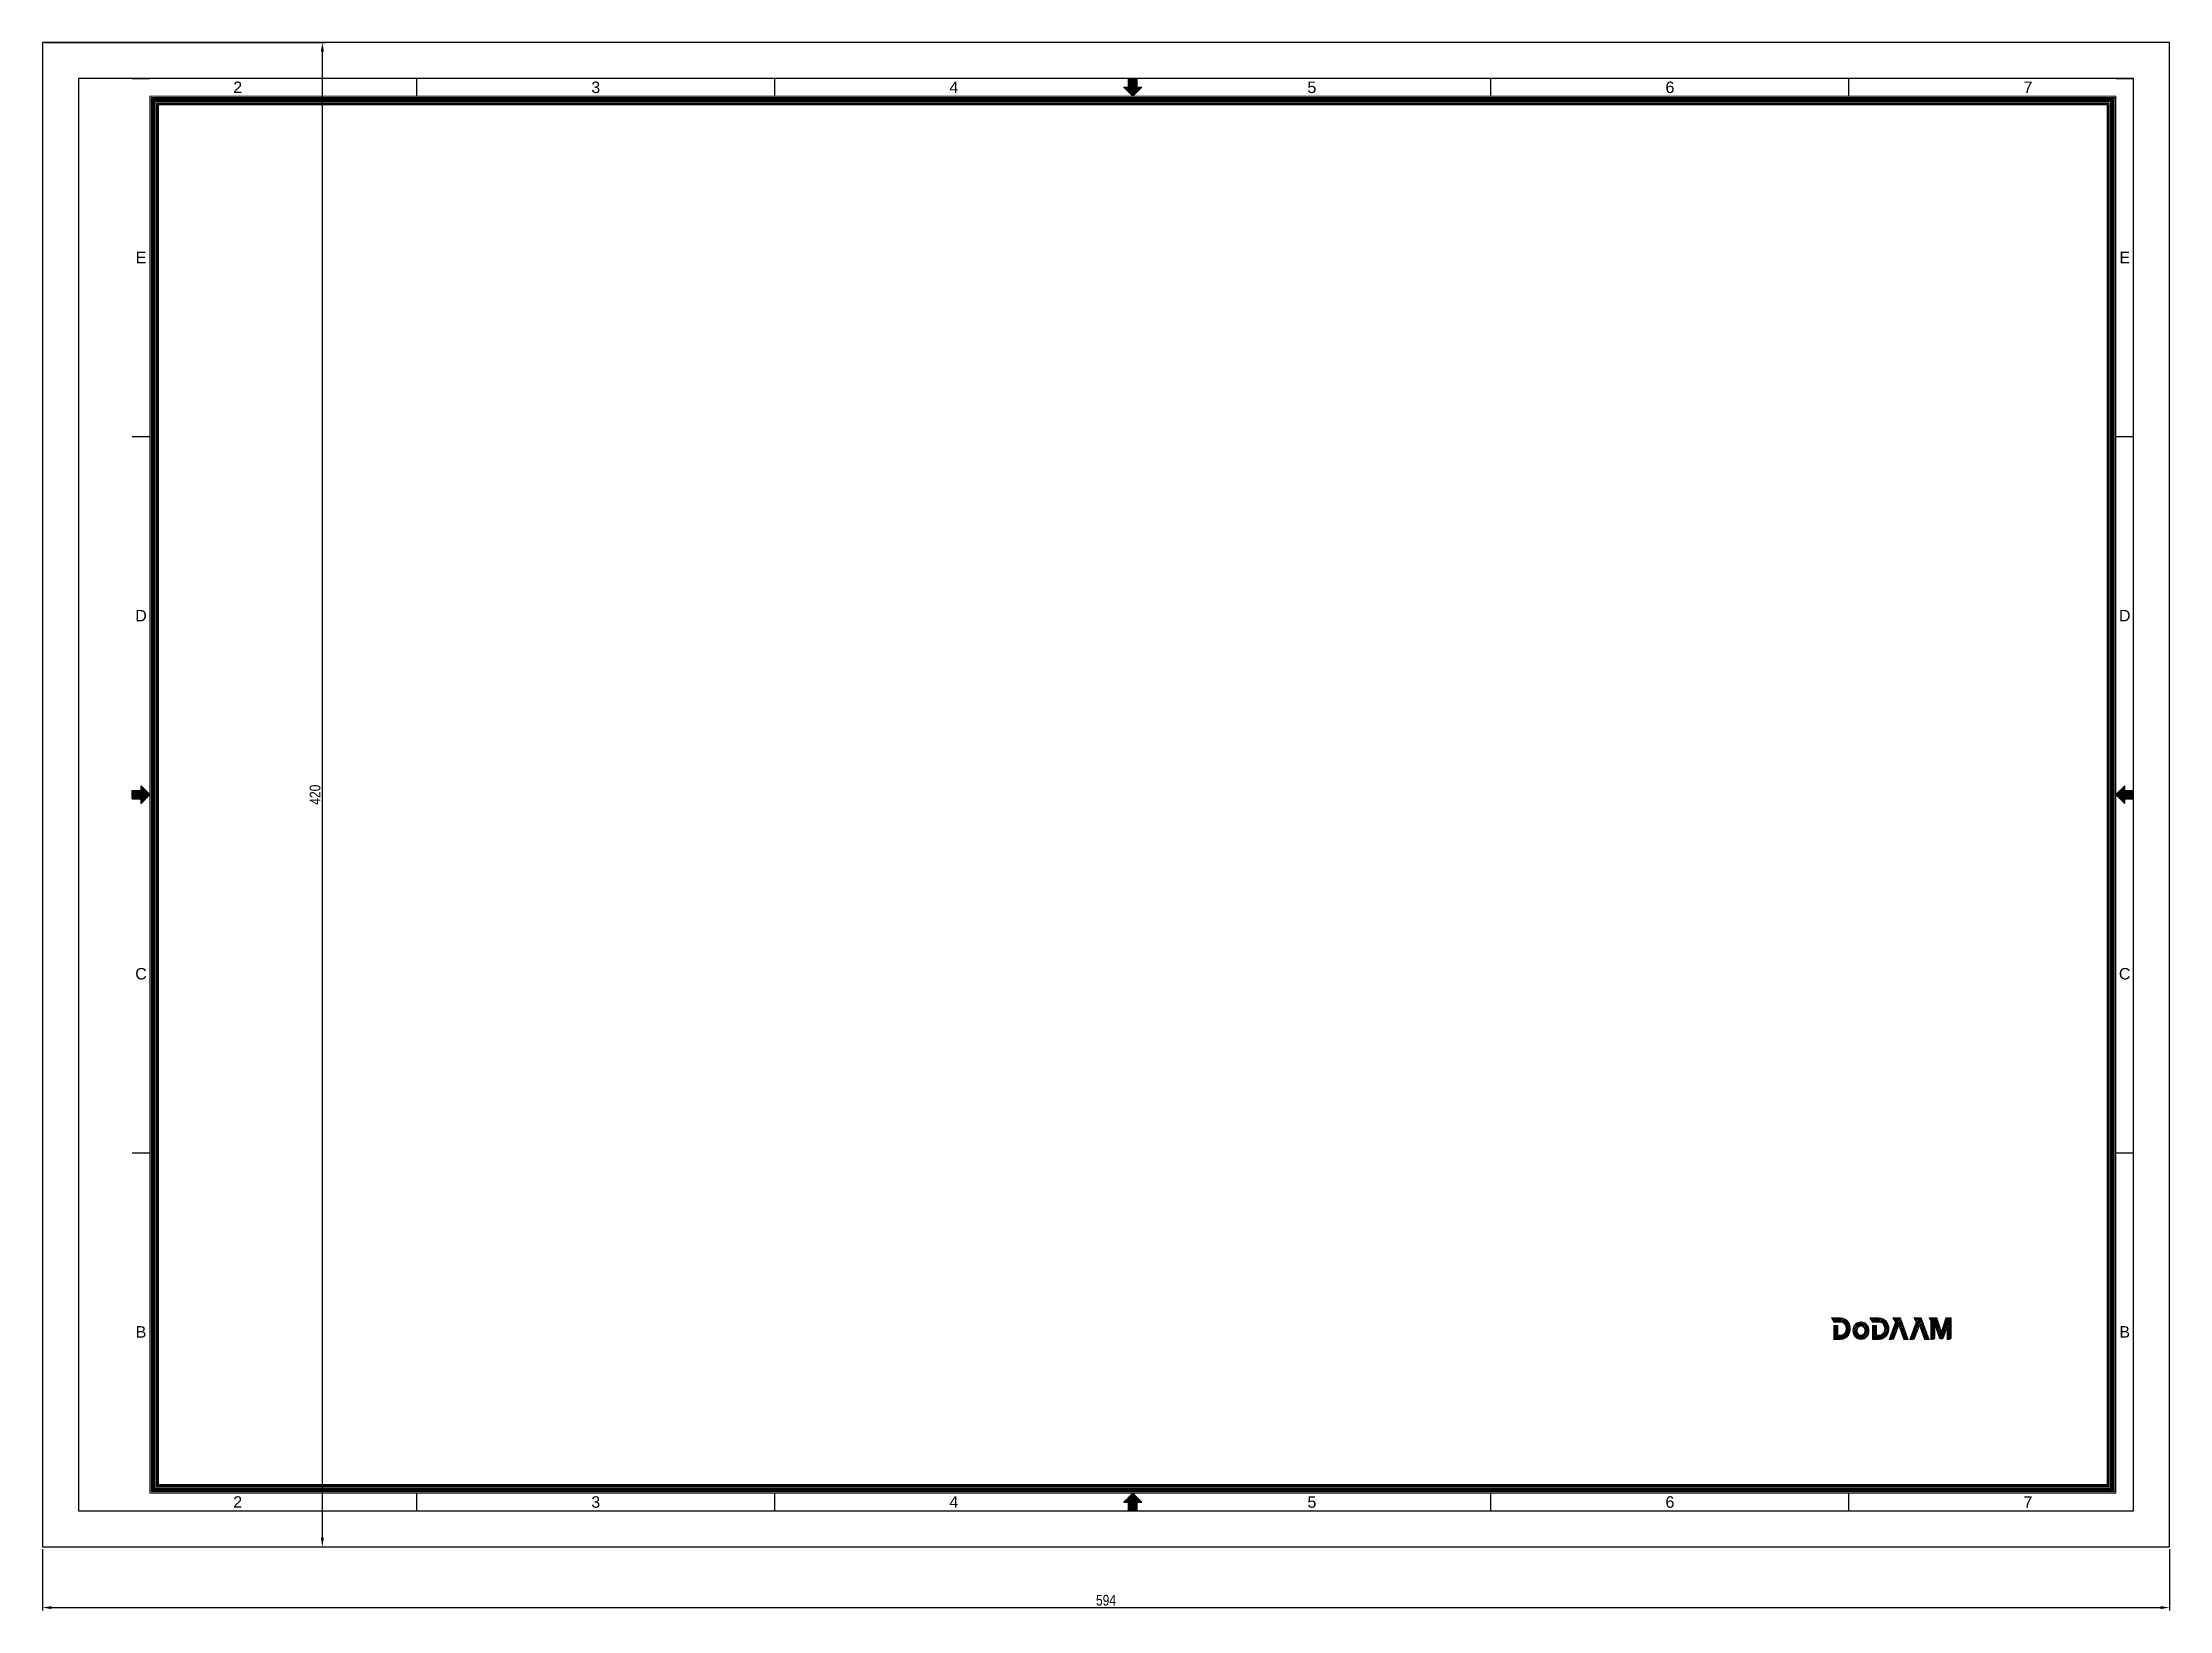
# Model space of a CAD drawing. Extents: x 0 to 3044, y -18 to 841.
# Drawn here: x 420 to 1014, y -18 to 420 of the extents above; entities that cross this region are included whole.
import ezdxf
from ezdxf.enums import TextEntityAlignment as Align

# ---------------------------------------------------------------- set-up
doc = ezdxf.new("R2010")
doc.units = 0
doc.layers.get('0').update_dxf_attribs({"linetype": 'CONTINUOUS'})
doc.layers.get('Defpoints').update_dxf_attribs({"linetype": 'CONTINUOUS'})
doc.styles.get("Standard").update_dxf_attribs({"font": 'ARIALUNI.TTF', "width": 0.8})
doc.dimstyles.get("Standard").update_dxf_attribs({"dimtxt": 0.18, "dimasz": 0.18, "dimexe": 0.18, "dimexo": 0.0625, "dimgap": 0.09, "dimtad": 0, "dimtih": 1, "dimtoh": 1, "dimdec": 4, "dimzin": 0, "dimdsep": 46, "dimtxsty": 'Standard', "dimcen": 0.09, "dimadec": 0, "dimazin": 0, "dimtfac": 1, "dimtdec": 4, "dimtofl": 0, "dimtmove": 0, "dimatfit": 3, "dimfxl": 0, "dimtolj": 1, "dimtzin": 0, "dimarcsym": 0})

msp = doc.modelspace()

# ---------------------------------------------------------------- texts
for s, p in [('2', (474.5, 407.5)), ('3', (574.5, 407.5)), ('4', (674.5, 407.5)), ('5', (774.5, 407.5)), ('6', (874.5, 407.5)), ('7', (974.5, 407.5)), ('E', (447.5, 360)), ('E', (1001.5, 360)), ('D', (447.5, 260)), ('D', (1001.5, 260)), ('C', (447.5, 160)), ('C', (1001.5, 160)), ('B', (447.5, 60)), ('B', (1001.5, 60)), ('2', (474.5, 12.5)), ('3', (574.5, 12.5)), ('4', (674.5, 12.5)), ('5', (774.5, 12.5)), ('6', (874.5, 12.5)), ('7', (974.5, 12.5))]:
    msp.add_text(s, height=3.2).set_placement(p, align=Align.MIDDLE_CENTER)

# ---------------------------------------------------------------- blocks, each defined once
blk = doc.blocks.new('*D4')
at = {"color": 4, "lineweight": -2}
for p, q in [((420, -0.62), (420, -17.78)), ((1014, -0.62), (1014, -17.78)), ((422.5, -16.98), (1011.5, -16.98))]:
    blk.add_line(p, q, dxfattribs=at)
at = {"color": 4}
for points in [[(422.5, -16.56), (422.5, -17.39), (420, -16.98)], [(1011.5, -16.56), (1011.5, -17.39), (1014, -16.98)]]:
    blk.add_solid(points, dxfattribs=at)
at = {"layer": 'Defpoints', "color": 0}
for p in [(420, 0), (1014, 0), (1014, -16.98)]:
    blk.add_point(p, dxfattribs=at)
at = {"color": 4, "insert": (717, -14.94), "char_height": 3, "attachment_point": 5}
blk.add_mtext('594', dxfattribs=at)
blk = doc.blocks.new('*D8')
at = {"color": 4, "lineweight": -2}
for p, q in [((420.63, 420), (498.95, 420)), ((498.15, 2.5), (498.15, 417.5)), ((420.63, 0), (498.95, 0))]:
    blk.add_line(p, q, dxfattribs=at)
at = {"color": 4}
for points in [[(497.73, 417.5), (498.57, 417.5), (498.15, 420)], [(497.73, 2.5), (498.57, 2.5), (498.15, 0)]]:
    blk.add_solid(points, dxfattribs=at)
at = {"layer": 'Defpoints', "color": 0}
for p in [(420, 420), (498.15, 420), (420, 0)]:
    blk.add_point(p, dxfattribs=at)
at = {"color": 4, "insert": (496.12, 210), "char_height": 3, "attachment_point": 5, "rotation": 90}
blk.add_mtext('420', dxfattribs=at)

# ---------------------------------------------------------------- dimensions: what is measured, and where the dimension line sits
dim = msp.add_linear_dim(base=(498.15, 420), p1=(420, 0), p2=(420, 420), angle=90, dimstyle='Standard', override={"dimtxt": 3, "dimasz": 2.5, "dimexe": 0.8, "dimexo": 0.625, "dimgap": 0.5, "dimtad": 1, "dimtih": 0, "dimtoh": 0, "dimdec": 1, "dimzin": 8, "dimcen": 2.5, "dimclrd": 4, "dimclre": 4, "dimclrt": 4, "dimtdec": 1, "dimtofl": 1, "dimatfit": 0, "dimtolj": 0, "dimtzin": 8})
dim.commit()
dim.dimension.update_dxf_attribs({"geometry": '*D8', "text_midpoint": (496.12, 210)})
dim = msp.add_linear_dim(base=(1014, -16.98), p1=(420, 0), p2=(1014, 0), dimstyle='Standard', override={"dimtxt": 3, "dimasz": 2.5, "dimexe": 0.8, "dimexo": 0.625, "dimgap": 0.5, "dimtad": 1, "dimtih": 0, "dimtoh": 0, "dimdec": 1, "dimzin": 8, "dimcen": 2.5, "dimclrd": 4, "dimclre": 4, "dimclrt": 4, "dimtdec": 1, "dimtofl": 1, "dimatfit": 0, "dimtolj": 0, "dimtzin": 8})
dim.commit()
dim.dimension.update_dxf_attribs({"geometry": '*D4', "text_midpoint": (717, -14.94)})

# ---------------------------------------------------------------- linework, layer by layer
for p, q in [((445, 410), (450, 410)), ((524.5, 405), (524.5, 410)), ((624.5, 405), (624.5, 410)), ((723.3, 406.2), (723.3, 410)), ((723.5, 406), (723.5, 410)), ((723.7, 405.8), (723.7, 410)), ((723.9, 405.6), (723.9, 410)), ((724.1, 405.4), (724.1, 410)), ((724.3, 405.2), (724.3, 410)), ((724.5, 405), (724.5, 410)), ((724.7, 405.2), (724.7, 410)), ((724.9, 405.4), (724.9, 410)), ((725.1, 405.6), (725.1, 410)), ((725.3, 405.8), (725.3, 410)), ((725.5, 406), (725.5, 410)), ((725.7, 406.2), (725.7, 410)), ((824.5, 405), (824.5, 410)), ((924.5, 405), (924.5, 410)), ((999, 410), (1004, 410)), ((722, 407.5), (723.3, 407.5)), ((722, 407.5), (724.5, 405)), ((722.1, 407.4), (722.1, 407.5)), ((722.3, 407.2), (722.3, 407.5)), ((722.5, 407), (722.5, 407.5)), ((722.7, 406.8), (722.7, 407.5)), ((722.9, 406.6), (722.9, 407.5)), ((723.1, 406.4), (723.1, 407.5)), ((724.5, 405), (727, 407.5)), ((725.7, 407.5), (727, 407.5)), ((725.9, 406.4), (725.9, 407.5)), ((726.1, 406.6), (726.1, 407.5)), ((726.3, 406.8), (726.3, 407.5)), ((726.5, 407), (726.5, 407.5)), ((726.7, 407.2), (726.7, 407.5)), ((726.9, 407.4), (726.9, 407.5)), ((445, 310), (450, 310)), ((999, 310), (1004, 310)), ((445, 208.8), (445, 211.2)), ((445, 211.2), (448.8, 211.2)), ((445, 211), (447.5, 211)), ((445, 211), (449, 211)), ((445, 210.8), (449.2, 210.8)), ((445, 210.6), (449.4, 210.6)), ((445, 210.4), (449.6, 210.4)), ((445, 210.2), (449.8, 210.2)), ((445, 210), (450, 210)), ((445, 209.8), (449.8, 209.8)), ((445, 209.6), (449.6, 209.6)), ((445, 209.4), (449.4, 209.4)), ((445, 209.2), (449.2, 209.2)), ((445, 209), (447.5, 209)), ((445, 209), (449, 209)), ((445, 208.8), (448.8, 208.8)), ((447.5, 212.5), (450, 210)), ((447.5, 211.2), (447.5, 212.5)), ((447.5, 212.4), (447.6, 212.4)), ((447.5, 212.2), (447.8, 212.2)), ((447.5, 212), (448, 212)), ((447.5, 211.8), (448.2, 211.8)), ((447.5, 211.6), (448.4, 211.6)), ((447.5, 211.4), (448.6, 211.4)), ((447.5, 207.5), (450, 210)), ((447.5, 207.5), (447.5, 208.8)), ((447.5, 208.6), (448.6, 208.6)), ((447.5, 208.4), (448.4, 208.4)), ((447.5, 208.2), (448.2, 208.2)), ((447.5, 208), (448, 208)), ((999, 210), (1001.5, 212.5)), ((999, 210), (1001.5, 207.5)), ((999, 210), (1004, 210)), ((999.2, 210.2), (1004, 210.2)), ((999.2, 209.8), (1004, 209.8)), ((999.4, 210.4), (1004, 210.4)), ((999.4, 209.6), (1004, 209.6)), ((999.6, 210.6), (1004, 210.6)), ((999.6, 209.4), (1004, 209.4)), ((999.8, 210.8), (1004, 210.8)), ((999.8, 209.2), (1004, 209.2)), ((1000, 211), (1004, 211)), ((1000, 209), (1004, 209)), ((1000.2, 211.2), (1004, 211.2)), ((1000.2, 208.8), (1004, 208.8)), ((1000.4, 211.4), (1001.5, 211.4)), ((1000.4, 208.6), (1001.5, 208.6)), ((1000.6, 211.6), (1001.5, 211.6)), ((1000.6, 208.4), (1001.5, 208.4)), ((1000.8, 211.8), (1001.5, 211.8)), ((1000.8, 208.2), (1001.5, 208.2)), ((1001, 212), (1001.5, 212)), ((1001, 208), (1001.5, 208)), ((1001.2, 212.2), (1001.5, 212.2)), ((1001.4, 212.4), (1001.5, 212.4)), ((1001.5, 211.2), (1001.5, 212.5)), ((1001.5, 207.5), (1001.5, 208.8)), ((447.5, 207.8), (447.8, 207.8)), ((447.5, 207.6), (447.6, 207.6)), ((1001.2, 207.8), (1001.5, 207.8)), ((1001.4, 207.6), (1001.5, 207.6)), ((445, 110), (450, 110)), ((999, 110), (1004, 110)), ((524.5, 10), (524.5, 15)), ((624.5, 10), (624.5, 15)), ((722, 12.5), (724.5, 15)), ((722, 12.5), (723.5, 12.5)), ((722.1, 12.5), (722.1, 12.6)), ((722.3, 12.5), (722.3, 12.8)), ((722.5, 12.5), (722.5, 13)), ((722.7, 12.5), (722.7, 13.2)), ((722.9, 12.5), (722.9, 13.4)), ((723.1, 12.5), (723.1, 13.6)), ((723.3, 10), (723.3, 13.8)), ((723.5, 10), (723.5, 14)), ((723.7, 10), (723.7, 14.2)), ((723.9, 10), (723.9, 14.4)), ((724.1, 10), (724.1, 14.6)), ((724.3, 10), (724.3, 14.8)), ((724.5, 15), (727, 12.5)), ((724.5, 10), (724.5, 15)), ((724.7, 10), (724.7, 14.8)), ((724.9, 10), (724.9, 14.6)), ((725.1, 10), (725.1, 14.4)), ((725.3, 10), (725.3, 14.2)), ((725.5, 10), (725.5, 14)), ((725.5, 12.5), (727, 12.5)), ((725.7, 10), (725.7, 13.8)), ((725.9, 12.5), (725.9, 13.6)), ((726.1, 12.5), (726.1, 13.4)), ((726.3, 12.5), (726.3, 13.2)), ((726.5, 12.5), (726.5, 13)), ((726.7, 12.5), (726.7, 12.8)), ((726.9, 12.5), (726.9, 12.6)), ((824.5, 10), (824.5, 15)), ((924.5, 10), (924.5, 15)), ((445, 10), (450, 10)), ((999, 10), (1004, 10))]:
    msp.add_line(p, q)
at = {"color": 7, "linetype": 'Continuous', "lineweight": 9}
for p, q in [((450, 15), (450, 405)), ((450, 405), (999, 405)), ((450.3, 15.3), (450.3, 404.7)), ((450.3, 404.7), (998.7, 404.7)), ((450.6, 15.6), (450.6, 404.4)), ((450.6, 404.4), (998.4, 404.4)), ((450.9, 15.9), (450.9, 404.1)), ((450.9, 404.1), (998.1, 404.1)), ((998.1, 15.9), (998.1, 404.1)), ((998.4, 15.6), (998.4, 404.4)), ((998.7, 15.3), (998.7, 404.7)), ((999, 15), (999, 405)), ((451.2, 16.2), (451.2, 403.8)), ((451.2, 403.8), (997.8, 403.8)), ((451.5, 16.5), (451.5, 403.5)), ((451.5, 403.5), (997.5, 403.5)), ((451.8, 16.8), (451.8, 403.2)), ((451.8, 403.2), (997.2, 403.2)), ((452.1, 17.1), (452.1, 402.9)), ((452.1, 402.9), (996.9, 402.9)), ((452.4, 17.4), (452.4, 402.6)), ((452.4, 402.6), (996.6, 402.6)), ((996.6, 17.4), (996.6, 402.6)), ((996.9, 17.1), (996.9, 402.9)), ((997.2, 16.8), (997.2, 403.2)), ((997.5, 16.5), (997.5, 403.5)), ((997.8, 16.2), (997.8, 403.8)), ((919.59, 63.89), (922.11, 63.89)), ((920.27, 62.74), (919.59, 63.89)), ((919.66, 63.77), (919.78, 63.89)), ((919.83, 63.49), (920.23, 63.89)), ((920, 63.21), (920.67, 63.89)), ((920.16, 62.93), (921.12, 63.89)), ((920.27, 62.74), (922.11, 62.74)), ((920.27, 61.69), (920.38, 61.8)), ((920.27, 61.24), (920.83, 61.8)), ((920.27, 60.79), (921.28, 61.8)), ((920.27, 57.89), (920.27, 61.8)), ((920.27, 61.8), (921.42, 61.8)), ((920.27, 60.34), (921.42, 61.49)), ((920.27, 59.89), (921.42, 61.04)), ((920.27, 59.45), (921.42, 60.59)), ((920.27, 59), (921.42, 60.15)), ((920.27, 58.55), (921.42, 59.7)), ((920.42, 62.74), (921.57, 63.89)), ((920.87, 62.74), (922.02, 63.89)), ((921.32, 62.74), (922.45, 63.87)), ((921.42, 61.8), (921.42, 59.04)), ((921.77, 62.74), (922.82, 63.79)), ((921.86, 57.89), (924.87, 60.9)), ((922.21, 62.73), (923.15, 63.67)), ((922.32, 57.9), (924.84, 60.42)), ((922.59, 62.66), (923.45, 63.52)), ((922.87, 58), (924.7, 59.83)), ((922.9, 62.52), (923.72, 63.34)), ((923.15, 62.32), (923.97, 63.14)), ((923.36, 62.08), (924.18, 62.9)), ((923.52, 61.8), (924.37, 62.64)), ((923.53, 60.01), (924.84, 61.32)), ((923.64, 61.47), (924.53, 62.35)), ((923.71, 61.09), (924.67, 62.04)), ((923.71, 60.64), (924.77, 61.7)), ((925.59, 60.28), (928.11, 62.79)), ((925.62, 60.75), (927.67, 62.8)), ((925.64, 59.87), (928.47, 62.71)), ((925.73, 59.51), (926.75, 60.54)), ((925.8, 61.38), (927.08, 62.66)), ((925.86, 59.19), (926.76, 60.1)), ((926.02, 58.91), (926.86, 59.75)), ((926.21, 58.65), (927.03, 59.47)), ((927.31, 57.96), (930.06, 60.7)), ((927.7, 57.89), (930.08, 60.27)), ((927.87, 61.66), (928.79, 62.57)), ((928.17, 57.92), (930.02, 59.76)), ((928.23, 61.57), (929.07, 62.4)), ((928.5, 61.39), (929.31, 62.2)), ((928.71, 61.14), (929.53, 61.97)), ((928.85, 60.84), (929.71, 61.7)), ((928.89, 59.98), (929.98, 61.07)), ((928.93, 60.47), (929.87, 61.4)), ((930.35, 63.89), (932.86, 63.89)), ((931.03, 62.74), (930.35, 63.89)), ((930.43, 63.76), (930.55, 63.89)), ((930.59, 63.48), (931, 63.89)), ((930.76, 63.2), (931.45, 63.89)), ((930.93, 62.91), (931.9, 63.89)), ((931.03, 62.74), (932.86, 62.74)), ((931.03, 61.67), (931.16, 61.8)), ((931.03, 61.22), (931.61, 61.8)), ((931.03, 60.77), (932.06, 61.8)), ((931.03, 57.89), (931.03, 61.8)), ((931.03, 61.8), (932.18, 61.8)), ((931.03, 60.32), (932.18, 61.47)), ((931.03, 59.87), (932.18, 61.02)), ((931.03, 59.43), (932.18, 60.58)), ((931.03, 58.98), (932.18, 60.13)), ((931.03, 58.53), (932.18, 59.68)), ((931.2, 62.74), (932.35, 63.89)), ((931.65, 62.74), (932.8, 63.89)), ((932.1, 62.74), (933.22, 63.86)), ((932.18, 61.8), (932.18, 59.04)), ((932.55, 62.74), (933.59, 63.79)), ((932.63, 57.89), (935.63, 60.88)), ((932.99, 62.73), (933.93, 63.67)), ((933.09, 57.9), (935.59, 60.4)), ((933.36, 62.66), (934.22, 63.52)), ((933.65, 58.01), (935.44, 59.8)), ((933.67, 62.51), (934.49, 63.34)), ((933.92, 62.31), (934.73, 63.13)), ((934.12, 62.07), (934.95, 62.89)), ((934.27, 59.98), (935.6, 61.31)), ((934.29, 61.78), (935.13, 62.63)), ((934.4, 61.45), (935.29, 62.34)), ((934.46, 60.61), (935.53, 61.68)), ((934.47, 61.07), (935.43, 62.03)), ((935.7, 57.89), (937.46, 62.74)), ((935.78, 57.89), (937.58, 59.69)), ((935.92, 58.48), (937.83, 60.39)), ((936.17, 59.18), (938.09, 61.1)), ((936.43, 59.88), (938.34, 61.8)), ((936.68, 60.59), (939.17, 63.08)), ((937.46, 62.74), (936.78, 63.89)), ((938.87, 63.89), (936.78, 63.89)), ((936.8, 63.85), (936.84, 63.89)), ((936.94, 61.29), (939.05, 63.4)), ((936.97, 63.57), (937.29, 63.89)), ((937.09, 58.33), (938.38, 61.89)), ((937.14, 63.29), (937.74, 63.89)), ((937.19, 62), (938.93, 63.73)), ((937.3, 63.01), (938.19, 63.89)), ((937.45, 62.7), (938.63, 63.89)), ((939.82, 57.89), (938.38, 61.89)), ((938.39, 61.85), (939.29, 62.75)), ((938.51, 61.52), (939.41, 62.42)), ((938.63, 61.19), (939.53, 62.09)), ((938.75, 60.86), (939.65, 61.76)), ((941.05, 57.89), (938.87, 63.89)), ((938.87, 60.53), (939.77, 61.43)), ((938.99, 60.2), (939.89, 61.1)), ((939.11, 59.87), (940, 60.77)), ((939.23, 59.54), (940.12, 60.44)), ((939.35, 59.21), (940.24, 60.11)), ((939.47, 58.88), (940.36, 59.78)), ((939.58, 58.55), (940.48, 59.45)), ((941.51, 57.89), (943.26, 62.74)), ((941.62, 57.89), (943.36, 59.64)), ((941.7, 58.42), (943.62, 60.34)), ((941.96, 59.13), (943.87, 61.04)), ((942.21, 59.83), (944.13, 61.75)), ((942.47, 60.54), (944.98, 63.05)), ((943.26, 62.74), (942.59, 63.89)), ((944.68, 63.89), (942.59, 63.89)), ((942.62, 63.83), (942.68, 63.89)), ((942.72, 61.24), (944.86, 63.38)), ((942.79, 63.55), (943.13, 63.89)), ((942.89, 58.33), (944.18, 61.89)), ((942.95, 63.27), (943.57, 63.89)), ((942.98, 61.94), (944.74, 63.71)), ((943.12, 62.98), (944.02, 63.89)), ((943.23, 62.65), (944.47, 63.89)), ((945.63, 57.89), (944.18, 61.89)), ((944.2, 61.82), (945.1, 62.72)), ((944.32, 61.49), (945.22, 62.39)), ((944.44, 61.16), (945.34, 62.06)), ((944.56, 60.83), (945.46, 61.73)), ((946.85, 57.89), (944.68, 63.89)), ((944.68, 60.5), (945.58, 61.4)), ((944.8, 60.18), (945.7, 61.07)), ((944.92, 59.85), (945.82, 60.74)), ((945.04, 59.52), (945.94, 60.41)), ((945.16, 59.19), (946.06, 60.08)), ((945.28, 58.86), (946.18, 59.75)), ((945.4, 58.53), (946.29, 59.42)), ((946.91, 63.89), (949.04, 63.89)), ((947.34, 63.17), (946.91, 63.89)), ((947.01, 63.73), (947.17, 63.89)), ((947.17, 63.45), (947.62, 63.89)), ((947.34, 63.16), (948.06, 63.89)), ((947.34, 62.71), (948.51, 63.89)), ((947.34, 62.26), (948.96, 63.89)), ((947.34, 61.82), (949.13, 63.61)), ((947.34, 61.37), (949.24, 63.27)), ((947.34, 57.89), (947.34, 63.17)), ((947.34, 60.92), (949.35, 62.93)), ((947.34, 60.47), (948.49, 61.62)), ((947.34, 60.02), (948.49, 61.17)), ((947.34, 59.57), (948.49, 60.72)), ((947.34, 59.12), (948.49, 60.27)), ((947.34, 58.67), (948.49, 59.82)), ((948.49, 58.56), (948.49, 62.05)), ((948.49, 62.05), (949.67, 58.45)), ((948.59, 61.72), (949.46, 62.59)), ((948.71, 61.39), (949.57, 62.25)), ((948.82, 61.05), (949.69, 61.92)), ((948.93, 60.71), (949.8, 61.58)), ((949.04, 63.89), (950.3, 60.03)), ((949.04, 60.37), (949.91, 61.24)), ((949.15, 60.03), (950.02, 60.9)), ((949.26, 59.7), (950.13, 60.56)), ((949.37, 59.36), (950.24, 60.23)), ((949.48, 59.02), (953.04, 62.58)), ((949.59, 58.68), (951.71, 60.8)), ((949.71, 58.35), (951.49, 60.13)), ((949.92, 58.11), (951.27, 59.46)), ((951.57, 63.89), (950.3, 60.03)), ((950.43, 60.42), (953.04, 63.03)), ((950.65, 61.08), (953.04, 63.48)), ((950.87, 61.75), (953, 63.89)), ((951.89, 61.36), (950.94, 58.45)), ((951.09, 62.42), (952.55, 63.89)), ((951.31, 63.09), (952.11, 63.89)), ((951.53, 63.76), (951.66, 63.89)), ((951.57, 63.89), (953.04, 63.89)), ((951.89, 60.98), (953.04, 62.13)), ((951.89, 60.53), (953.04, 61.68)), ((951.89, 61.36), (951.89, 57.89)), ((951.89, 60.08), (953.04, 61.23)), ((951.89, 59.64), (953.04, 60.79)), ((951.89, 59.19), (953.04, 60.34)), ((951.89, 58.74), (953.04, 59.89)), ((951.89, 58.29), (953.04, 59.44)), ((953.04, 63.89), (953.04, 58.56)), ((920.27, 58.1), (921.42, 59.25)), ((920.27, 57.89), (922.1, 57.89)), ((920.51, 57.89), (921.66, 59.04)), ((920.96, 57.89), (922.11, 59.04)), ((921.41, 57.89), (922.67, 59.15)), ((921.42, 59.04), (922.1, 59.04)), ((923.89, 58.57), (924.09, 58.77)), ((926.44, 58.43), (927.25, 59.24)), ((926.69, 58.23), (927.55, 59.09)), ((926.98, 58.07), (927.95, 59.05)), ((928.87, 58.16), (929.73, 59.03)), ((931.03, 58.08), (932.18, 59.23)), ((931.03, 57.89), (932.86, 57.89)), ((931.29, 57.89), (932.44, 59.04)), ((931.74, 57.89), (932.89, 59.04)), ((932.18, 59.04), (932.86, 59.04)), ((932.19, 57.89), (933.46, 59.16)), ((935.7, 57.89), (936.46, 57.89)), ((936.23, 57.89), (937.32, 58.99)), ((936.74, 57.95), (937.07, 58.28)), ((939.7, 58.22), (940.6, 59.12)), ((939.82, 57.89), (940.72, 58.79)), ((939.82, 57.89), (941.05, 57.89)), ((940.27, 57.89), (940.84, 58.46)), ((940.72, 57.89), (940.96, 58.13)), ((941.51, 57.89), (942.26, 57.89)), ((942.06, 57.89), (943.11, 58.93)), ((942.61, 57.99), (942.83, 58.21)), ((945.52, 58.2), (946.41, 59.09)), ((945.63, 57.89), (946.85, 57.89)), ((945.66, 57.89), (946.53, 58.77)), ((946.11, 57.89), (946.65, 58.44)), ((946.55, 57.89), (946.77, 58.11)), ((947.34, 58.22), (948.49, 59.37)), ((947.34, 57.89), (947.82, 57.89)), ((947.45, 57.89), (948.49, 58.92)), ((947.91, 57.89), (948.48, 58.47)), ((950.26, 58), (951.05, 58.79)), ((951.89, 57.89), (952.38, 57.89)), ((951.94, 57.89), (953.04, 58.99)), ((952.39, 57.89), (953.04, 58.54)), ((450, 15), (999, 15)), ((450.3, 15.3), (998.7, 15.3)), ((450.6, 15.6), (998.4, 15.6)), ((450.9, 15.9), (998.1, 15.9)), ((451.2, 16.2), (997.8, 16.2)), ((451.5, 16.5), (997.5, 16.5)), ((451.8, 16.8), (997.2, 16.8)), ((452.1, 17.1), (996.9, 17.1)), ((452.4, 17.4), (996.6, 17.4))]:
    msp.add_line(p, q, dxfattribs=at)
for points in [[(420, 0), (1014, 0), (1014, 420), (420, 420)], [(430, 10), (1004, 10), (1004, 410), (430, 410)]]:
    msp.add_lwpolyline(points, close=True)
for centre, radius, start, end in [((922.1, 60.56), 1.52, 270, 327.60422), ((922.11, 61.21), 2.67, 31.66845, 90), ((922.11, 61.21), 1.52, 31.66845, 90), ((921.58, 60.89), 2.14, 327.60422, 31.66845), ((921.58, 60.89), 3.29, 327.60422, 31.66845), ((932.86, 61.21), 2.67, 31.66845, 90), ((932.86, 61.21), 1.52, 31.66845, 90), ((932.86, 60.56), 1.52, 270, 327.60422), ((932.34, 60.89), 2.14, 327.60422, 31.66845), ((932.34, 60.89), 3.29, 327.60422, 31.66845), ((922.1, 60.56), 2.67, 270, 327.60422), ((932.86, 60.56), 2.67, 270, 327.60422), ((936.46, 58.56), 0.668, 270, 340.09542), ((942.26, 58.56), 0.668, 270, 340.09542), ((947.82, 58.56), 0.668, 270, 0), ((950.3, 58.66), 0.668, 198.18425, 341.81575), ((952.38, 58.56), 0.668, 270, 0)]:
    msp.add_arc(centre, radius, start, end, dxfattribs=at)
msp.add_ellipse((927.84, 60.35), major_axis=(0, -2.46), ratio=0.913043, dxfattribs=at)
msp.add_open_spline([(927.84, 59.04), (927.97, 59.04), (928.1, 59.07), (928.35, 59.18), (928.47, 59.27), (928.69, 59.5), (928.78, 59.65), (928.9, 59.98), (928.93, 60.17), (928.93, 60.54), (928.9, 60.72), (928.77, 61.05), (928.68, 61.2), (928.46, 61.43), (928.34, 61.52), (928.09, 61.63), (927.96, 61.66), (927.7, 61.66), (927.57, 61.63), (927.32, 61.51), (927.2, 61.42), (926.98, 61.18), (926.89, 61.04), (926.77, 60.7), (926.74, 60.52), (926.74, 60.15), (926.78, 59.96), (926.91, 59.63), (927, 59.49), (927.22, 59.26), (927.34, 59.17), (927.59, 59.06), (927.71, 59.04), (927.84, 59.04)], degree=3, knots=[0, 0, 0, 0, 0.393716, 0.393716, 0.787432, 0.787432, 1.181149, 1.181149, 1.574865, 1.574865, 1.968581, 1.968581, 2.362297, 2.362297, 2.756014, 2.756014, 3.14973, 3.14973, 3.543446, 3.543446, 3.937162, 3.937162, 4.330878, 4.330878, 4.724595, 4.724595, 5.118311, 5.118311, 5.512027, 5.512027, 5.905743, 5.905743, 6.283185, 6.283185, 6.283185, 6.283185], dxfattribs=at)

msp.set_redraw_order([(e.dxf.handle, doc.entitydb.next_handle()) for e in msp.query("TEXT MTEXT ATTDEF DIMENSION ARC_DIMENSION")])  # texts and dimensions are drawn at this point

doc.saveas('drawing.dxf')
